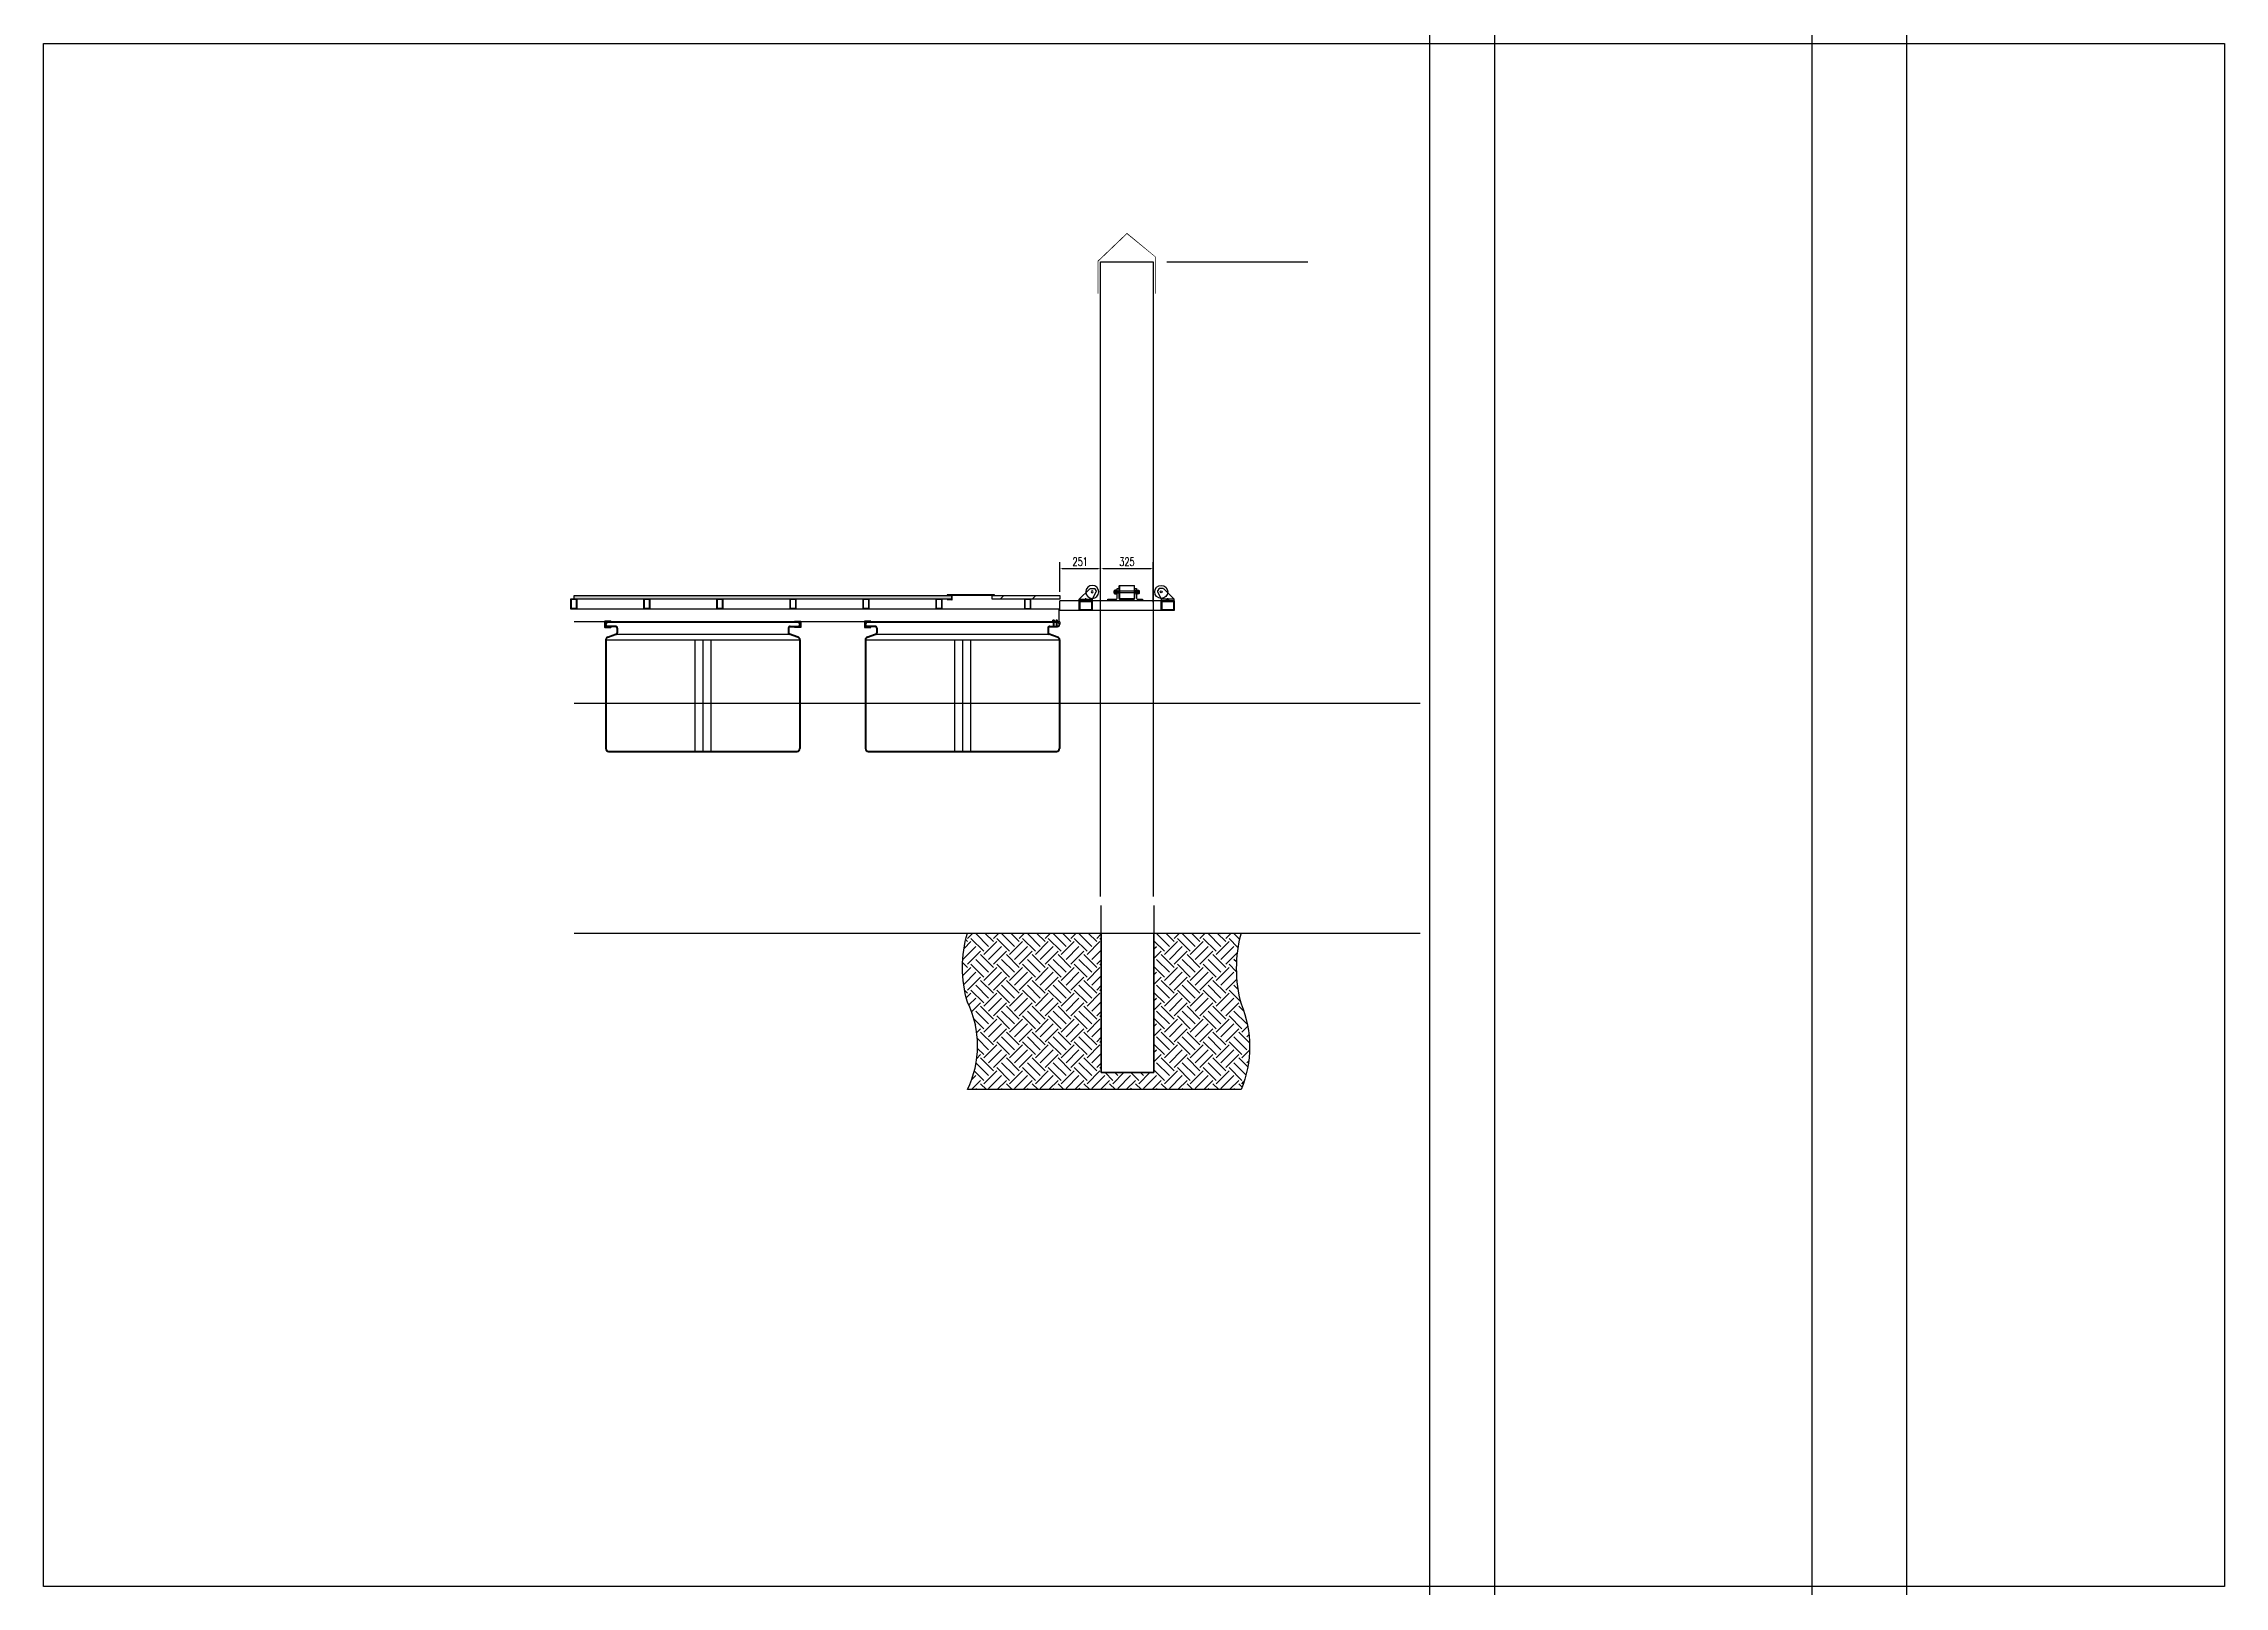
# Model space of a CAD drawing. Header units: millimetres. Extents: x -1714232 to -1367445, y 901519 to 1531173.
# Drawn here: x -1687352 to -1673912, y 914755 to 924259 of the extents above; entities that cross this region are included whole.
import ezdxf

# ---------------------------------------------------------------- set-up
doc = ezdxf.new("R2010")
doc.units = ezdxf.units.MM
doc.header["$LTSCALE"] = 1000
for name, pattern in [('ACAD_ISO03W100', [30, 12, -18]), ('CENTER2', [28.574999999999992, 19.05, -3.174999999999998, 3.174999999999998, -3.174999999999998]), ('DASH', [0.35, 0.25, -0.1]), ('DASHED2', [9.524999999999995, 6.349999999999998, -3.174999999999998]), ('HIDDEN', [0.375, 0.25, -0.125])]:
    doc.linetypes.add(name, pattern=pattern)
doc.layers.get('0').update_dxf_attribs({"linetype": 'CONTINUOUS'})
doc.layers.get('DEFPOINTS').update_dxf_attribs({"linetype": 'CONTINUOUS'})
doc.layers.add('_ACM-LD-SC64', color=251, linetype='CONTINUOUS', lineweight=13)
for name, color, linetype in [('PUB_DIM', 3, 'CONTINUOUS'), ('W-ALUMINUM_FRAME铝架', 30, 'CONTINUOUS'), ('W-FLOAT_BOWL浮筒', 253, 'CONTINUOUS'), ('W-MOUNTING固定方式', 5, 'CONTINUOUS'), ('W-STEEL_FRAME钢架', 3, 'CONTINUOUS'), ('W-STEEL_KEEL钢龙骨', 5, 'CONTINUOUS'), ('W-WOOD_FLOOR木地板', 30, 'CONTINUOUS'), ('ZJ', 251, 'CONTINUOUS'), ('扣板', 4, 'CONTINUOUS'), ('结构', 1, 'CONTINUOUS')]:
    doc.layers.add(name, color=color, linetype=linetype)
doc.styles.add('STANDARD_T3', font='simplex.shx', dxfattribs={"width": 0.7, "bigfont": 'gbcbig.shx'})
doc.dimstyles.new('W&&15', dxfattribs={"dimtxt": 52.5, "dimasz": 15, "dimexe": 37.5, "dimexo": 45, "dimgap": 15, "dimtad": 1, "dimdec": 0, "dimzin": 0, "dimdsep": 46, "dimtxsty": 'STANDARD_T3', "dimcen": 0.09, "dimclrd": 1, "dimclre": 1, "dimclrt": 7, "dimazin": 2, "dimtfac": 1, "dimtdec": 0, "dimtix": 1, "dimtmove": 2, "dimatfit": 3, "dimfxl": 100, "dimtolj": 1, "dimtzin": 0, "dimarcsym": 0})

msp = doc.modelspace()

# ---------------------------------------------------------------- blocks, each defined once
blk = doc.blocks.new('玻璃钢浮箱')
for p, q in [((-1336464.95106362, 1115022.612269829), (-1336464.95106362, 1115007.612269829)), ((-1335264.95106362, 1115022.612269832), (-1336464.95106362, 1115022.612269832)), ((-1335278.527714764, 1115018.612269829), (-1336451.374412476, 1115018.612269832)), ((-1336402.951063621, 1114996.612269829), (-1336451.374412476, 1114996.612269829)), ((-1336402.951063621, 1114992.612269829), (-1336449.95106362, 1114992.612269829)), ((-1336394.951063621, 1114984.612269829), (-1336394.951063621, 1114955.813429174)), ((-1336390.951063621, 1114984.612269829), (-1336390.951063621, 1114955.813429174)), ((-1335338.95106362, 1114984.612269831), (-1335338.95106362, 1114955.813429174)), ((-1335334.95106362, 1114984.612269831), (-1335334.95106362, 1114955.813429174)), ((-1335326.95106362, 1114996.612269831), (-1335278.527714764, 1114996.612269829)), ((-1335326.95106362, 1114992.612269831), (-1335279.95106362, 1114992.612269831)), ((-1335264.95106362, 1115022.612269829), (-1335264.95106362, 1115007.612269829)), ((-1336464.951063623, 1114911.558530298), (-1336464.951063622, 1114241.612269833)), ((-1336460.951063623, 1114912.26945872), (-1335268.951063622, 1114912.269458724)), ((-1336460.951063623, 1114912.26945872), (-1336460.951063623, 1114241.612269833)), ((-1336451.521735378, 1114930.448376054), (-1336400.322794921, 1114948.25749087)), ((-1336450.879067439, 1114926.436843038), (-1336399.00866057, 1114944.479521718)), ((-1335330.893466676, 1114944.479521722), (-1336399.008660571, 1114944.479521719)), ((-1335914.951063629, 1114912.269458722, 1e-08), (-1335914.951063629, 1114226.612269833, 1e-08)), ((-1335864.951063628, 1114912.269458722, 1e-08), (-1335864.951063631, 1114226.612269832, 1e-08)), ((-1335864.951063629, 1114912.269458722, 1e-08), (-1335864.95106363, 1114226.612269832, 1e-08)), ((-1335814.951063628, 1114912.269458722, 1e-08), (-1335814.951063631, 1114226.612269832, 1e-08)), ((-1335279.023059806, 1114926.436843041), (-1335330.893466675, 1114944.479521722)), ((-1335278.380391867, 1114930.448376058), (-1335329.579332324, 1114948.257490873)), ((-1335268.951063622, 1114912.269458724), (-1335268.95106362, 1114241.612269832)), ((-1335264.951063622, 1114911.558530302), (-1335264.951063624, 1114241.611891086)), ((-1336445.951063623, 1114226.612269833), (-1335283.95106362, 1114226.612269832)), ((-1336445.951063622, 1114222.612269833), (-1335283.95106362, 1114222.612269832))]:
    blk.add_line(p, q)
for centre, radius, start, end in [((-1336449.95106362, 1115007.612269829), 15, 180, 270), ((-1336451.374412476, 1115007.612269829), 11, 90, 270), ((-1336402.951063621, 1114984.612269829), 12, 0, 90), ((-1336402.951063621, 1114984.612269829), 8, 0, 90), ((-1335326.95106362, 1114984.612269831), 12, 90, 180), ((-1335326.95106362, 1114984.612269831), 8, 90, 180), ((-1335279.95106362, 1115007.612269831), 15, 270, 0), ((-1335278.527714764, 1115007.612269829), 11, 270, 90), ((-1336444.951063623, 1114911.558530298), 20, 109.1797943720464, 180), ((-1336445.951063623, 1114912.26945872), 15, 109.1797943720464, 180), ((-1336402.951063621, 1114955.813429174), 8, 289.1797943720464, 0), ((-1336402.951063621, 1114955.813429174), 12, 289.1797943720464, 0), ((-1335326.95106362, 1114955.813429174), 12, 180, 250.8202055983708), ((-1335326.95106362, 1114955.813429174), 8, 180, 250.8202055983708), ((-1335283.951063622, 1114912.269458724), 15, 0, 70.82020559837085), ((-1335284.951063622, 1114911.558530302), 20, 0, 70.82020559837085), ((-1336445.951063622, 1114241.612269833), 19, 180, 270), ((-1336445.951063623, 1114241.612269833), 15, 180, 270), ((-1335283.95106362, 1114241.612269832), 15, 270, 0), ((-1335283.95106362, 1114241.612269832), 19, 270, 0)]:
    blk.add_arc(centre, radius, start, end)
blk = doc.blocks.new('0123.')
at = {"layer": '结构', "color": 4, "linetype": 'ByBlock', "ltscale": 0.5}
for p, q in [((448796.9739971925, -94743.68440451115), (448796.9739971925, -94742.68440451115)), ((448797.9739971925, -94741.68440451115), (448835.9739971925, -94741.68440451115)), ((448832.9739971925, -94744.68440451115), (448797.9739971925, -94744.68440451115)), ((448833.9739971925, -94777.68440451115), (448833.9739971925, -94745.68440451115)), ((448836.9739971925, -94742.68440451115), (448836.9739971925, -94780.68440451115)), ((448796.9739971925, -94780.68440451115), (448796.9739971925, -94779.68440451115)), ((448797.9739971925, -94778.68440451115), (448832.9739971925, -94778.68440451115)), ((448835.9739971925, -94781.68440451115), (448797.9739971925, -94781.68440451115))]:
    blk.add_line(p, q, dxfattribs=at)
for centre, start, end in [((448797.9739971925, -94742.68440451115), 90, 180), ((448797.9739971925, -94743.68440451115), 180, 270), ((448832.9739971925, -94745.68440451115), 0, 90), ((448835.9739971925, -94742.68440451115), 0, 90), ((448797.9739971925, -94779.68440451115), 90, 180), ((448797.9739971925, -94780.68440451115), 180, 270), ((448832.9739971925, -94777.68440451115), 270, 0), ((448835.9739971925, -94780.68440451115), 270, 0)]:
    blk.add_arc(centre, 1, start, end, dxfattribs=at)
blk = doc.blocks.new('膨胀螺丝')
at = {"layer": '_ACM-LD-SC64', "color": 8}
for p, q in [((-1332436.829765675, 1115542.888619291), (-1332436.829765675, 1115538.088619291)), ((-1332424.829765675, 1115542.888619291), (-1332436.829765675, 1115542.888619291)), ((-1332424.829765675, 1115538.088619291), (-1332436.829765675, 1115538.088619291)), ((-1332434.429765675, 1115542.888619291), (-1332434.429765675, 1115538.088619291)), ((-1332434.029765675, 1115544.088619291), (-1332432.829765675, 1115545.288619291)), ((-1332434.029765675, 1115542.888619291), (-1332434.029765675, 1115544.088619291)), ((-1332428.829765675, 1115545.288619291), (-1332432.829765675, 1115545.288619291)), ((-1332427.629765675, 1115544.088619291), (-1332428.829765675, 1115545.288619291)), ((-1332427.629765675, 1115542.888619291), (-1332427.629765675, 1115544.088619291)), ((-1332427.229765675, 1115542.888619291), (-1332427.229765675, 1115538.088619291)), ((-1332424.829765675, 1115542.888619291), (-1332424.829765675, 1115538.088619291))]:
    blk.add_line(p, q, dxfattribs=at)
at = {"layer": '_ACM-LD-SC64', "color": 8, "linetype": 'HIDDEN', "ltscale": 5}
blk.add_lwpolyline([(-1332427.229765675, 1115538.088619291), (-1332427.225071973, 1115500.348928018), (-1332434.425071973, 1115500.348928018), (-1332434.429765675, 1115538.088619291)], close=True, dxfattribs=at)
blk = doc.blocks.new('ganglonggu')
at = {"layer": 'W-STEEL_KEEL钢龙骨'}
for points in [[(-1338168.928732046, 1115605.282686594), (-1338128.928732046, 1115605.282686594), (-1338128.928732046, 1115665.282686594), (-1338168.928732046, 1115665.282686594)], [(-1338165.928732046, 1115608.282686594), (-1338131.928732046, 1115608.282686594), (-1338131.928732046, 1115662.282686594), (-1338165.928732046, 1115662.282686594)]]:
    blk.add_lwpolyline(points, close=True, dxfattribs=at)
blk = doc.blocks.new('*D72')
at = {"layer": 'DEFPOINTS', "color": 0, "transparency": 16777216}
for p in [(-1680512.919584819, 921025.8670849195), (-1680837.919584819, 920773.2887993532), (-1680512.919584819, 920773.2887993532)]:
    blk.add_point(p, dxfattribs=at)
at = {"layer": 'PUB_DIM', "color": 1, "lineweight": -2, "transparency": 16777216}
for p, q in [((-1680837.919584819, 920818.2887993532), (-1680837.919584819, 921063.3670849195)), ((-1680512.919584819, 920818.2887993532), (-1680512.919584819, 921063.3670849195)), ((-1680822.919584819, 921025.8670849195), (-1680527.919584819, 921025.8670849195))]:
    blk.add_line(p, q, dxfattribs=at)
at = {"layer": 'PUB_DIM', "color": 1, "transparency": 16777216}
for points in [[(-1680822.919584819, 921028.3670849195), (-1680822.919584819, 921023.3670849195), (-1680837.919584819, 921025.8670849195)], [(-1680527.919584819, 921028.3670849195), (-1680527.919584819, 921023.3670849195), (-1680512.919584819, 921025.8670849195)]]:
    blk.add_solid(points, dxfattribs=at)
at = {"layer": 'PUB_DIM', "color": 7, "transparency": 16777216, "insert": (-1680675.419584819, 921067.1170849195), "char_height": 52.5, "attachment_point": 5, "style": 'STANDARD_T3'}
blk.add_mtext('\\A1;325', dxfattribs=at)
blk = doc.blocks.new('5632.')
for p, q in [((865972.7577480647, -129944.8268070182), (865995.8249615186, -129992.1216033775)), ((865980.8735029197, -129928.5214834217), (865973.7819724404, -129939.0348313285)), ((866075.8249615186, -129992.1216033775), (866013.753893707, -129930.0505355656))]:
    blk.add_line(p, q)
at = {"color": 0}
for p, q in [((866006.682825895, -129927.1216033775), (865984.3432487755, -129927.1216033775)), ((866075.8249615186, -129992.1216033775), (865995.8249615186, -129992.1216033775)), ((865995.8249615186, -129992.1216033775), (865995.8249615186, -130002.1216033775)), ((865995.8249615186, -130002.1216033775), (866075.8249615186, -130002.1216033775)), ((866075.8249615186, -130002.1216033775), (866075.8249615186, -129992.1216033775))]:
    blk.add_line(p, q, dxfattribs=at)
for radius in [40, 6]:
    blk.add_circle((865995.8249615186, -129947.3343983071), radius)
for centre, radius, start, end in [((865977.2517182962, -129942.6349512843), 5, 133.943538768999, 205.9999999985835), ((865984.3432487755, -129932.1216033775), 5, 90, 133.943538768999), ((866006.682825895, -129937.1216033775), 10, 45, 90)]:
    blk.add_arc(centre, radius, start, end)
blk = doc.blocks.new('*D85')
at = {"layer": 'DEFPOINTS', "color": 0, "transparency": 16777216}
for p in [(-1680837.919584819, 921025.8670813083), (-1681089.080432753, 920836.4876276387), (-1680837.919584819, 920836.4876276387)]:
    blk.add_point(p, dxfattribs=at)
at = {"layer": 'PUB_DIM', "color": 1, "lineweight": -2, "transparency": 16777216}
for p, q in [((-1681089.080432753, 920881.4876276387), (-1681089.080432753, 921063.3670813083)), ((-1680837.919584819, 920881.4876276387), (-1680837.919584819, 921063.3670813083)), ((-1681074.080432753, 921025.8670813083), (-1680852.919584819, 921025.8670813083))]:
    blk.add_line(p, q, dxfattribs=at)
at = {"layer": 'PUB_DIM', "color": 1, "transparency": 16777216}
for points in [[(-1681074.080432753, 921028.3670813083), (-1681074.080432753, 921023.3670813083), (-1681089.080432753, 921025.8670813083)], [(-1680852.919584819, 921028.3670813083), (-1680852.919584819, 921023.3670813083), (-1680837.919584819, 921025.8670813083)]]:
    blk.add_solid(points, dxfattribs=at)
at = {"layer": 'PUB_DIM', "color": 7, "transparency": 16777216, "insert": (-1680963.500008786, 921067.1170813083), "char_height": 52.5, "attachment_point": 5, "style": 'STANDARD_T3'}
blk.add_mtext('\\A1;251', dxfattribs=at)

# ---------------------------------------------------------------- dimensions: what is measured, and where the dimension line sits
at = {"layer": 'PUB_DIM'}
for base, p1, p2, picture, middle in [((-1680837.919584819, 921025.8670813083), (-1681089.080432753, 920836.4876276387), (-1680837.919584819, 920836.4876276387), '*D85', (-1680963.500008786, 921067.1170813083)), ((-1680512.919584819, 921025.8670849195), (-1680837.919584819, 920773.2887993532), (-1680512.919584819, 920773.2887993532), '*D72', (-1680675.419584819, 921067.1170849195))]:
    dim = msp.add_linear_dim(base=base, p1=p1, p2=p2, dimstyle='W&&15', dxfattribs=at)
    dim.commit()
    dim.dimension.update_dxf_attribs({"geometry": picture, "text_midpoint": middle})

# ---------------------------------------------------------------- hatches: boundary and pattern name
h = msp.add_hatch()
h.set_pattern_fill('土壤', color=256, scale=30, angle=45)
h.set_pattern_definition([(45, (-3000110.909582535, -1009852.079416482), (0, 159.0990257669732), [112.5, -112.5]), (45, (-3000140.740649866, -1009822.248349151), (0, 159.0990257669732), [112.5, -112.5]), (45, (-3000170.571717198, -1009792.417281819), (0, 159.0990257669732), [112.5, -112.5]), (135, (-3000170.571717198, -1009772.529903598), (-159.0990257669732, 2.842170943040401e-14), [112.5, -112.5]), (135, (-3000140.740649866, -1009742.698836267), (-159.0990257669732, 2.842170943040401e-14), [112.5, -112.5]), (135, (-3000110.909582535, -1009712.867768936), (-159.0990257669732, 2.842170943040401e-14), [112.5, -112.5])])
edge = h.paths.add_edge_path()
edge.add_line((-1680508.91897072, 918778.7961400573), (-1679972.363137807, 918778.7961400573))
edge.add_arc((-1679175.083586384, 918560.8210495306), 826.5396682594758, 164.7090876036048, 195.2909123963952)
edge.add_arc((-1680608.443632405, 918078.9658706628), 688.6443905466099, -22.53127899476482, 22.53127899476482, ccw=False)
edge.add_line((-1679972.363137807, 917815.0857823216), (-1681658.345607596, 917815.0857823216))
edge.add_arc((-1682209.621212257, 918084.805049988), 613.7208450469742, 333.9291642894453, 386.0708357105547)
edge.add_arc((-1680937.793764044, 918566.6602288558), 751.1302177831844, 163.5951725134529, 196.4048274865471, ccw=False)
edge.add_line((-1681658.345607596, 918778.7961400573), (-1680833.918819812, 918778.7961400573))
edge.add_line((-1680833.918819812, 918778.7961400573), (-1680833.918349989, 917919.4773324586))
edge.add_line((-1680833.918349989, 917919.4773324586), (-1680508.918349989, 917919.4773324586))
edge.add_line((-1680508.918349989, 917919.4773324586), (-1680508.91897072, 918778.7961400573))
at = {"layer": 'W-ALUMINUM_FRAME铝架'}
h = msp.add_hatch(dxfattribs=at)
h.set_pattern_fill('金属', color=4, scale=5)
h.set_pattern_definition([(45, (-348646.0581654867, -194941.7119045416), (-8.838834764831844, 8.838834764831844), []), (45, (-348640.1656089867, -194941.7119045416), (-8.838834764831844, 8.838834764831844), [])])
edge = h.paths.add_edge_path()
edge.add_line((-1681491.801853968, 920863.1687777631), (-1681755.684643422, 920863.1687777631))
edge.add_line((-1681755.684643421, 920863.1687777631), (-1681783.020710964, 920863.1687777631))
edge.add_arc((-1681782.75891018, 920861.6918010032), 1.49999999997874, 100.0515325538867, 278.4424035466266)
edge.add_line((-1681782.538687484, 920860.2080550801), (-1681755.463221053, 920860.1687777631))
edge.add_line((-1681755.463221053, 920860.1687777631), (-1681755.463221053, 920836.1687777631))
edge.add_line((-1681755.463221054, 920836.1687777631), (-1681783.020710964, 920836.1687777631))
edge.add_arc((-1681782.75891018, 920834.6918010032), 1.49999999997874, 100.0515325538867, 278.4424035466266)
edge.add_line((-1681782.538687484, 920833.2080550801), (-1681755.463221053, 920833.1687777631))
edge.add_line((-1681755.463221053, 920833.1687777631), (-1681752.463221053, 920833.1687777631))
edge.add_line((-1681752.463221053, 920833.1687777631), (-1681752.463221053, 920860.1687777631))
edge.add_line((-1681752.463221053, 920860.1687777631), (-1681491.801853968, 920860.1687777631))
edge.add_line((-1681491.801853968, 920860.1687777631), (-1681491.801853968, 920863.1687777631))
at = {"layer": 'W-WOOD_FLOOR木地板'}
h = msp.add_hatch(dxfattribs=at)
h.set_pattern_fill('木纹01', color=256, scale=10, angle=45)
h.set_pattern_definition([(45, (-3000604.564621158, -1012149.559421372), (0, 56.5685424949238), [2, -38]), (45, (-3000627.192038156, -1012166.529984121), (0, 56.5685424949238), [4, -36]), (45, (-3000610.221475407, -1012146.730994248), (0, 56.5685424949238), [2, -38]), (45, (-3000630.020465281, -1012160.873129871), (0, 56.5685424949238), [2, -38]), (45, (-3000614.464116095, -1012142.48835356), (0, 56.5685424949238), [2, -38]), (45, (-3000631.434678843, -1012156.630489184), (0, 56.5685424949238), [2, -38]), (45, (-3000617.292543219, -1012139.659926436), (0, 56.5685424949238), [2, -38]), (45, (-3000635.67731953, -1012152.387848497), (0, 56.5685424949238), [2, -22, 2, -14]), (45, (-3000638.505746655, -1012149.559421372), (0, 56.5685424949238), [4, -20, 2, -14]), (45, (-3000644.162600905, -1012146.730994248), (0, 56.5685424949238), [2, -6, 2, -16, 2, -12]), (45, (-3000648.405241592, -1012145.316780685), (0, 56.5685424949238), [2, -8, 4, -26]), (45, (-3000631.434678843, -1012125.517790812), (0, 56.5685424949238), [2, -38]), (45, (-3000651.233668717, -1012142.48835356), (0, 56.5685424949238), [2, -10, 2, -26]), (90, (-3000627.192038156, -1012172.18683837), (-28.28427124800001, 28.28427124800001), [5.65684, -50.91170248]), (90, (-3000603.150407596, -1012148.14520781), (-28.28427124800001, 28.28427124800001), [11.313708, -45.25483448]), (90, (-3000617.292543219, -1012134.003072186), (-28.28427124800001, 28.28427124800001), [2.8284, -53.74014248]), (90, (-3000644.162600905, -1012155.216275622), (-28.28427124800001, 28.28427124800001), [8.485280000000001, -48.08326248]), (90, (-3000620.120970344, -1012131.174645061), (-28.28427124800001, 28.28427124800001), [14.142136, -42.42640648]), (90, (-3000624.363611031, -1012126.932004374), (-28.28427124800001, 28.28427124800001), [8.485280000000001, -48.08326248]), (0, (-3000632.848892406, -1012129.760431499), (28.28427124800001, 28.284271248), [2.8284, -53.74014248]), (0, (-3000620.120970344, -1012162.287343434), (28.28427124800001, 28.284271248), [5.65684, -50.91170248]), (0, (-3000630.020465281, -1012149.559421372), (28.28427124800001, 28.284271248), [5.65684, -50.91170248]), (0, (-3000615.878329657, -1012146.730994248), (28.28427124800001, 28.284271248), [5.65684, -50.91170248]), (0, (-3000628.606251718, -1012136.831499311), (28.28427124800001, 28.284271248), [5.65684, -50.91170248]), (0, (-3000630.020465281, -1012132.588858624), (28.28427124800001, 28.284271248), [8.485280000000001, -48.08326248]), (0, (-3000620.120970344, -1012156.630489184), (28.28427124800001, 28.284271248), [8.485280000000001, -48.08326248]), (0, (-3000617.292543219, -1012150.973634935), (28.28427124800001, 28.284271248), [8.485280000000001, -48.08326248]), (0, (-3000631.434678843, -1012145.316780685), (28.28427124800001, 28.284271248), [8.485280000000001, -48.08326248]), (0, (-3000630.020465281, -1012141.074139998), (28.28427124800001, 28.284271248), [8.485280000000001, -48.08326248]), (71.5650512, (-3000631.434678843, -1012165.115770558), (28.28427123614903, 28.2842712587801), [4.472135599999995, -84.97058319999994]), (71.5650512, (-3000608.807261845, -1012145.316780685), (28.28427123614903, 28.2842712587801), [17.88854399999998, -71.55417507999992]), (71.5650512, (-3000613.049902532, -1012141.074139998), (28.28427123614903, 28.2842712587801), [17.88854399999998, -71.55417507999992]), (71.5650512, (-3000615.878329657, -1012138.245712873), (28.28427123614903, 28.2842712587801), [17.88855999999998, -26.79999999999998, 8.944399999999991, -35.80975907999996]), (71.5650512, (-3000617.292543219, -1012131.174645061), (28.28427123614903, 28.2842712587801), [4.472135599999995, -84.97058319999994]), (71.5650512, (-3000652.647882279, -1012146.730994248), (28.28427123614903, 28.2842712587801), [4.472135599999995, -84.97058319999994]), (71.5650512, (-3000630.020465281, -1012124.10357725), (28.28427123614903, 28.2842712587801), [8.94427199999999, -80.49844707999993]), (18.43494879999998, (-3000611.63568897, -1012156.630489184), (28.28427125878011, 28.28427123614901), [8.944271999999996, -80.49844707999999]), (18.43494879999998, (-3000628.606251718, -1012159.458916309), (28.28427125878011, 28.28427123614901), [8.944271999999996, -80.49844707999999]), (18.43494879999998, (-3000624.363611031, -1012163.701556996), (28.28427125878011, 28.28427123614901), [4.472135599999999, -84.97044707999997]), (18.43494879999998, (-3000630.020465281, -1012155.216275622), (28.28427125878011, 28.28427123614901), [13.416408, -76.02631107999999]), (18.43494879999998, (-3000624.363611031, -1012149.559421372), (28.28427125878011, 28.28427123614901), [8.944271999999996, -80.49844707999999]), (18.43494879999998, (-3000622.949397469, -1012145.316780685), (28.28427125878011, 28.28427123614901), [8.944271999999996, -80.49844707999999]), (18.43494879999998, (-3000634.263105968, -1012150.973634935), (28.28427125878011, 28.28427123614901), [4.472135599999999, -84.97044707999997]), (18.43494879999998, (-3000635.67731953, -1012146.730994248), (28.28427125878011, 28.28427123614901), [4.472135599999999, -84.97044707999997]), (18.43494879999998, (-3000630.020465281, -1012129.760431499), (28.28427125878011, 28.28427123614901), [4.472135599999999, -84.97044707999997]), (18.43494879999998, (-3000621.535183907, -1012141.074139998), (28.28427125878011, 28.28427123614901), [4.472135599999999, -84.97044707999997]), (18.43494879999998, (-3000642.748387342, -1012145.316780685), (28.28427125878011, 28.28427123614901), [13.416408, -76.02631107999999]), (18.43494879999998, (-3000646.991028029, -1012143.902567123), (28.28427125878011, 28.28427123614901), [8.944271999999996, -80.49844707999999]), (18.43494879999998, (-3000622.949397469, -1012136.831499311), (28.28427125878011, 28.28427123614901), [4.471999999999999, -40.24799999999999, 4.471999999999999, -40.25071908]), (18.43494879999998, (-3000637.091533093, -1012139.659926436), (28.28427125878011, 28.28427123614901), [8.944271999999996, -80.49844707999999]), (18.43494879999998, (-3000638.505746655, -1012135.417285749), (28.28427125878011, 28.28427123614901), [8.944271999999996, -80.49844707999999]), (18.43494879999998, (-3000649.819455154, -1012141.074139998), (28.28427125878011, 28.28427123614901), [8.944271999999996, -80.49844707999999]), (18.43494879999998, (-3000641.33417378, -1012132.588858624), (28.28427125878011, 28.28427123614901), [8.944271999999996, -80.49844707999999])])
h.paths.add_polyline_path([(-1684083.05470013, 920859.6367519689), (-1681756.080432753, 920859.6367519689), (-1681756.080432753, 920836.84889412), (-1684083.05470013, 920836.84889412)])
h = msp.add_hatch(dxfattribs=at)
h.set_pattern_fill('饰面砖', color=256, scale=70, angle=315)
h.set_pattern_definition([(45, (-343052.1861834654, -194842.7950589554), (-98.99494936611663, 98.99494936611667), [])])
h.paths.add_polyline_path([(-1681506.080432753, 920859.2754854877), (-1681089.080432753, 920859.2754854877), (-1681089.080432753, 920836.4876276387), (-1681506.080432753, 920836.4876276387)])

# ---------------------------------------------------------------- linework, layer by layer
at = {"color": 0}
for p, q in [((-1680384.080432753, 920826.4876276387, -1e-08), (-1681089.080432752, 920826.4876276387, -1e-08)), ((-1680384.080432754, 920826.4876276387, -1e-08), (-1680384.080432754, 920766.4876276387, -1e-08)), ((-1680384.080432753, 920766.4876276387, -1e-08), (-1681089.080432752, 920766.4876276387, -1e-08))]:
    msp.add_line(p, q, dxfattribs=at)
for p, q in [((-1681089.080432752, 920766.4876276387, -1e-08), (-1681089.080432752, 920826.4876276387, -1e-08)), ((-1680749.90943162, 920885.476432862, -1e-08), (-1680742.90943162, 920885.476432862, -1e-08)), ((-1680742.90943162, 920874.476432862, -1e-08), (-1680749.90943162, 920874.476432862, -1e-08)), ((-1680738.90943162, 920878.9316691619, -1e-08), (-1680742.90943162, 920882.2775443739, -1e-08)), ((-1680738.90943162, 920876.63055765, -1e-08), (-1680742.90943162, 920879.976432862, -1e-08)), ((-1680720.90943162, 920840.4876276387, -1e-08), (-1680631.90943162, 920840.4876276387, -1e-08)), ((-1680613.90943162, 920878.9316691619, -1e-08), (-1680609.90943162, 920882.2775443739, -1e-08)), ((-1680613.90943162, 920876.63055765, -1e-08), (-1680609.90943162, 920879.976432862, -1e-08)), ((-1680602.90943162, 920885.476432862, -1e-08), (-1680609.90943162, 920885.476432862, -1e-08)), ((-1680609.90943162, 920874.476432862, -1e-08), (-1680602.90943162, 920874.476432862, -1e-08)), ((-1680600.90943162, 920872.976432862, -1e-08), (-1680600.90943162, 920886.976432862, -1e-08))]:
    msp.add_line(p, q)
at = {"linetype": 'DASHED2'}
for p, q in [((-1680936.080432753, 920826.4876276387, -1e-08), (-1680936.080432753, 920836.4876276387, -1e-08)), ((-1680922.080432753, 920826.4876276387, -1e-08), (-1680922.080432753, 920836.4876276387, -1e-08)), ((-1680431.080432753, 920826.4876276392, -1e-08), (-1680431.080432753, 920836.4876276392, -1e-08)), ((-1680417.080432753, 920826.4876276392, -1e-08), (-1680417.080432753, 920836.4876276392, -1e-08))]:
    msp.add_line(p, q, dxfattribs=at)
at = {"color": 3, "linetype": 'CENTER2', "ltscale": 0.5}
for p, q in [((-1680929.080432753, 920821.4876276387, -1e-08), (-1680929.080432753, 920841.4876276387, -1e-08)), ((-1680424.080432753, 920821.4876276392, -1e-08), (-1680424.080432753, 920841.4876276392, -1e-08))]:
    msp.add_line(p, q, dxfattribs=at)
at = {"color": 4}
for p, q in [((-1680751.90943162, 920879.976432862, -1e-08), (-1680755.90943162, 920879.976432862, -1e-08)), ((-1680751.90943162, 920885.976432862, -1e-08), (-1680754.90943162, 920885.976432862, -1e-08)), ((-1680754.90943162, 920873.976432862, -1e-08), (-1680751.90943162, 920873.976432862, -1e-08))]:
    msp.add_line(p, q, dxfattribs=at)
at = {"color": 1}
for p, q in [((-1680735.90943162, 920887.4876276387, -1e-08), (-1680725.90943162, 920887.4876276387, -1e-08)), ((-1680725.90943162, 920873.4876276387, -1e-08), (-1680735.90943162, 920873.4876276387, -1e-08)), ((-1680616.90943162, 920887.4876276387, -1e-08), (-1680626.90943162, 920887.4876276387, -1e-08)), ((-1680616.90943162, 920873.4876276387, -1e-08), (-1680626.90943162, 920873.4876276387, -1e-08))]:
    msp.add_line(p, q, dxfattribs=at)
at = {"color": 6, "linetype": 'ACAD_ISO03W100'}
for p, q in [((-1680616.90943162, 920886.4876276387, -1e-08), (-1680735.90943162, 920886.4876276387, -1e-08)), ((-1680616.90943162, 920874.4876276387, -1e-08), (-1680735.90943162, 920874.4876276387, -1e-08))]:
    msp.add_line(p, q, dxfattribs=at)
at = {"color": 2}
for p, q in [((-1680735.90943162, 920880.4876276387, -1e-08), (-1680725.90943162, 920880.4876276387, -1e-08)), ((-1680626.90943162, 920880.4876276387, -1e-08), (-1680616.90943162, 920880.4876276387, -1e-08))]:
    msp.add_line(p, q, dxfattribs=at)
at = {"const_width": 5}
msp.add_lwpolyline([(-1680853.920221607, 922718.4407179416), (-1680853.920221607, 922918.4407179416), (-1680675.420218837, 923089.2143049624), (-1680498.920221607, 922918.4407179416), (-1680498.920221606, 922718.4407179416)], dxfattribs=at)
at = {"elevation": -1e-08}
for points in [[(-1680720.90943162, 920920.4876276387), (-1680720.90943162, 920840.4876276387), (-1680723.90943162, 920843.4876276387), (-1680723.90943162, 920917.4876276387), (-1680720.90943162, 920920.4876276387), (-1680631.90943162, 920920.4876276387)], [(-1680753.90943162, 920872.976432862), (-1680751.90943162, 920872.976432862), (-1680751.90943162, 920886.976432862), (-1680753.90943162, 920886.976432862)], [(-1680738.90943162, 920893.476432862), (-1680738.90943162, 920865.476432862), (-1680735.90943162, 920865.476432862), (-1680735.90943162, 920893.476432862), (-1680738.90943162, 920893.476432862), (-1680738.90943162, 920892.476432862)], [(-1680613.90943162, 920893.476432862), (-1680613.90943162, 920865.476432862), (-1680616.90943162, 920865.476432862), (-1680616.90943162, 920893.476432862), (-1680613.90943162, 920893.476432862), (-1680613.90943162, 920892.476432862)]]:
    msp.add_lwpolyline(points, dxfattribs=at)
for points in [[(-1680628.90943162, 920917.4876276387), (-1680631.90943162, 920920.4876276387), (-1680631.90943162, 920840.4876276387), (-1680628.90943162, 920843.4876276387)], [(-1680755.90943162, 920874.976432862), (-1680753.90943162, 920872.976432862), (-1680753.90943162, 920886.976432862), (-1680755.90943162, 920884.976432862)], [(-1680751.90943162, 920871.476432862), (-1680751.90943162, 920874.476432862), (-1680751.90943162, 920885.476432862), (-1680751.90943162, 920888.476432862)], [(-1680600.90943162, 920871.476432862), (-1680600.90943162, 920874.476432862), (-1680600.90943162, 920885.476432862), (-1680600.90943162, 920888.476432862)]]:
    msp.add_lwpolyline(points, close=True, dxfattribs=at)
for points in [[(-1680720.90943162, 920836.4876276387), (-1680631.90943162, 920836.4876276387, 0.414213562373095), (-1680626.90943162, 920841.4876276387), (-1680626.90943162, 920901.4876276387), (-1680616.90943162, 920901.4876276387), (-1680616.90943162, 920841.4876276387, 0.414213562373095), (-1680611.90943162, 920836.4876276387), (-1680579.90943162, 920836.4876276387), (-1680579.90943162, 920826.4876276387), (-1680792.909431584, 920826.4876276387), (-1680792.909431584, 920836.4876276387), (-1680740.90943162, 920836.4876276387, 0.414213562373095), (-1680735.90943162, 920841.4876276387), (-1680735.90943162, 920901.4876276387)], [(-1680735.90943162, 920901.4876276387), (-1680725.90943162, 920901.4876276387), (-1680725.90943162, 920841.4876276387, 0.414213562373095), (-1680720.90943162, 920836.4876276387)]]:
    msp.add_lwpolyline(points, format="xyb", dxfattribs=at)
for points in [[(-1680749.90943162, 920868.476432862), (-1680742.90943162, 920868.476432862), (-1680742.90943162, 920869.476432862), (-1680738.90943162, 920869.476432862), (-1680738.90943162, 920890.476432862), (-1680742.90943162, 920890.476432862), (-1680742.90943162, 920869.476432862), (-1680742.90943162, 920891.476432862), (-1680749.90943162, 920891.476432862, 0.6666666666666832), (-1680749.90943162, 920885.476432862, 0.3636363636362479), (-1680749.90943162, 920874.476432862, 0.6666666666659284)], [(-1680602.90943162, 920868.476432862), (-1680609.90943162, 920868.476432862), (-1680609.90943162, 920869.476432862), (-1680613.90943162, 920869.476432862), (-1680613.90943162, 920890.476432862), (-1680609.90943162, 920890.476432862), (-1680609.90943162, 920869.476432862), (-1680609.90943162, 920891.476432862), (-1680602.90943162, 920891.476432862, -0.6666666666655323), (-1680602.90943162, 920885.476432862, -0.3636363636359586), (-1680602.90943162, 920874.476432862, -0.6666666666654425)]]:
    msp.add_lwpolyline(points, format="xyb", close=True, dxfattribs=at)
msp.add_lwpolyline([(-1680508.91897072, 918778.7961400573), (-1679972.363137807, 918778.7961400573, 0.1342360577363548), (-1679972.363137807, 918342.845959004, -0.1991961435164959), (-1679972.363137807, 917815.0857823216), (-1681658.345607596, 917815.0857823216, 0.2315193902383781), (-1681658.345607596, 918354.5243176543, -0.1441452041679851), (-1681658.345607596, 918778.7961400573), (-1680833.918819812, 918778.7961400573), (-1680833.918349989, 917919.4773324586), (-1680508.918349989, 917919.4773324586), (-1680508.91897072, 918778.7961400573)], format="xyb")
at = {"layer": 'PUB_DIM'}
for p, q in [((-1680429.538621004, 922914.4407184036), (-1679560.557928969, 922914.4407184036)), ((-1684083.05470013, 920196.3373870004), (-1678868.116675455, 920196.3373870004)), ((-1684083.05470013, 918778.7961400573), (-1678868.116675455, 918778.7961400573))]:
    msp.add_line(p, q, dxfattribs=at)
for p in [(-1678811.0644654, 906660.6215209942), (-1678411.0644654, 906660.6215209942), (-1676455.155567356, 907618.1215209919), (-1675870.15556737, 907618.1215209987)]:
    msp.add_xline(p, (0, -1), dxfattribs=at)
msp.add_lwpolyline([(-1687352.032200302, 924258.6372397924), (-1673912.032200302, 924258.6372397924), (-1673912.032200302, 914754.6372397924), (-1687352.032200302, 914754.6372397924)], close=True, dxfattribs=at)
at = {"layer": 'W-ALUMINUM_FRAME铝架', "color": 4}
for p, q in [((-1681755.684643421, 920863.1687777631), (-1681783.020710964, 920863.1687777631)), ((-1681755.463221053, 920836.1687777631), (-1681783.020710964, 920836.1687777631)), ((-1681782.538687484, 920860.2080550801), (-1681755.463221053, 920860.1687777631)), ((-1681782.538687484, 920833.2080550801), (-1681755.463221053, 920833.1687777631)), ((-1681491.801853968, 920863.1687777631), (-1681755.684643421, 920863.1687777631)), ((-1681755.463221053, 920860.1687777631), (-1681755.463221054, 920836.1687777631)), ((-1681755.463221053, 920833.1687777631), (-1681752.463221053, 920833.1687777631)), ((-1681752.463221053, 920860.1687777631), (-1681491.801853968, 920860.1687777631)), ((-1681752.463221053, 920833.1687777631), (-1681752.463221053, 920860.1687777631)), ((-1681491.801853968, 920860.1687777631), (-1681491.801853968, 920863.1687777631))]:
    msp.add_line(p, q, dxfattribs=at)
for centre in [(-1681782.75891018, 920861.6918010032), (-1681782.75891018, 920834.6918010032)]:
    msp.add_arc(centre, 1.499999999978139, 98.44240356427257, 278.4424035642726, dxfattribs=at)
at = {"layer": 'W-STEEL_FRAME钢架'}
msp.add_lwpolyline([(-1684083.05470013, 920776.84889412), (-1681095.080432753, 920776.8488941201), (-1681095.080432753, 920696.4876276461), (-1684083.05470013, 920696.487627646)], dxfattribs=at)
at = {"layer": 'W-STEEL_FRAME钢架', "linetype": 'DASH', "ltscale": 0.5, "elevation": -1e-08}
for points in [[(-1680969.080432753, 920766.4876276387), (-1680969.080432753, 920826.4876276387), (-1680889.080432753, 920826.4876276387), (-1680889.080432753, 920766.4876276387)], [(-1680964.080432753, 920771.4876276387), (-1680964.080432753, 920821.4876276387), (-1680894.080432753, 920821.4876276387), (-1680894.080432753, 920771.4876276387)], [(-1680464.080432753, 920766.4876276387), (-1680464.080432753, 920826.4876276387), (-1680384.080432753, 920826.4876276387), (-1680384.080432753, 920766.4876276387)], [(-1680459.080432753, 920771.4876276387), (-1680459.080432753, 920821.4876276387), (-1680389.080432753, 920821.4876276387), (-1680389.080432753, 920771.4876276387)]]:
    msp.add_lwpolyline(points, close=True, dxfattribs=at)
at = {"layer": 'W-WOOD_FLOOR木地板'}
for points in [[(-1684083.05470013, 920859.6367519689), (-1681756.080432753, 920859.6367519689), (-1681756.080432753, 920836.84889412), (-1684083.05470013, 920836.84889412)], [(-1681506.080432753, 920859.2754854877), (-1681089.080432753, 920859.2754854877), (-1681089.080432753, 920836.4876276387), (-1681506.080432753, 920836.4876276387)]]:
    msp.add_lwpolyline(points, close=True, dxfattribs=at)
at = {"layer": 'ZJ', "color": 1, "linetype": 'Continuous'}
for points in [[(-1680837.9189508, 919003.6348924364), (-1680837.920218837, 922914.4407151719), (-1680512.920218837, 922914.4407179416), (-1680512.9189508, 919003.6348896667)], [(-1680508.918912497, 918948.3198164792), (-1680508.918349989, 917919.4773324586), (-1680833.918349989, 917919.4773324586), (-1680833.918912497, 918948.3198164792)]]:
    msp.add_lwpolyline(points, dxfattribs=at)

# ---------------------------------------------------------------- block references
at = {"xscale": -1}
msp.add_blockref('5632.', (-814893.2554712347, 1050828.609231017, -1e-08), dxfattribs=at)
for name, p in [('5632.', (-2546459.905394272, 1050828.609231016, -1e-08)), ('ganglonggu', (-345935.1861834654, -194828.4337924737)), ('ganglonggu', (-345485.1861834654, -194828.4337924737)), ('ganglonggu', (-345035.1861834654, -194828.4337924737)), ('ganglonggu', (-344585.1861834654, -194828.4337924737)), ('ganglonggu', (-344135.1861834654, -194828.4337924737)), ('ganglonggu', (-343685.1861834654, -194828.4337924737)), ('ganglonggu', (-343138.1517006978, -194828.795058955))]:
    msp.add_blockref(name, p)
at = {"layer": 'W-FLOAT_BOWL浮筒'}
for p in [(-347424.1293691325, -194326.1246421859), (-345824.1293691325, -194326.1246421859)]:
    msp.add_blockref('玻璃钢浮箱', p, dxfattribs=at)
at = {"layer": 'W-MOUNTING固定方式'}
for p in [(-348696.616878784, -194835.6009916454), (-348677.720602114, -194835.6009916454)]:
    msp.add_blockref('膨胀螺丝', p, dxfattribs=at)
at = {"layer": '扣板', "xscale": -1}
for p in [(-1235057.594768607, 1015443.341385325, -1e-08), (-1233456.565623499, 1015443.341385325, -1e-08)]:
    msp.add_blockref('0123.', p, dxfattribs=at)
at = {"layer": '扣板'}
msp.add_blockref('0123.', (-2131521.94093907, 1015443.341385325, -1e-08), dxfattribs=at)

msp.set_redraw_order([(e.dxf.handle, doc.entitydb.next_handle()) for e in msp.query("TEXT MTEXT ATTDEF DIMENSION ARC_DIMENSION")])  # texts and dimensions are drawn at this point

doc.saveas('drawing.dxf')
